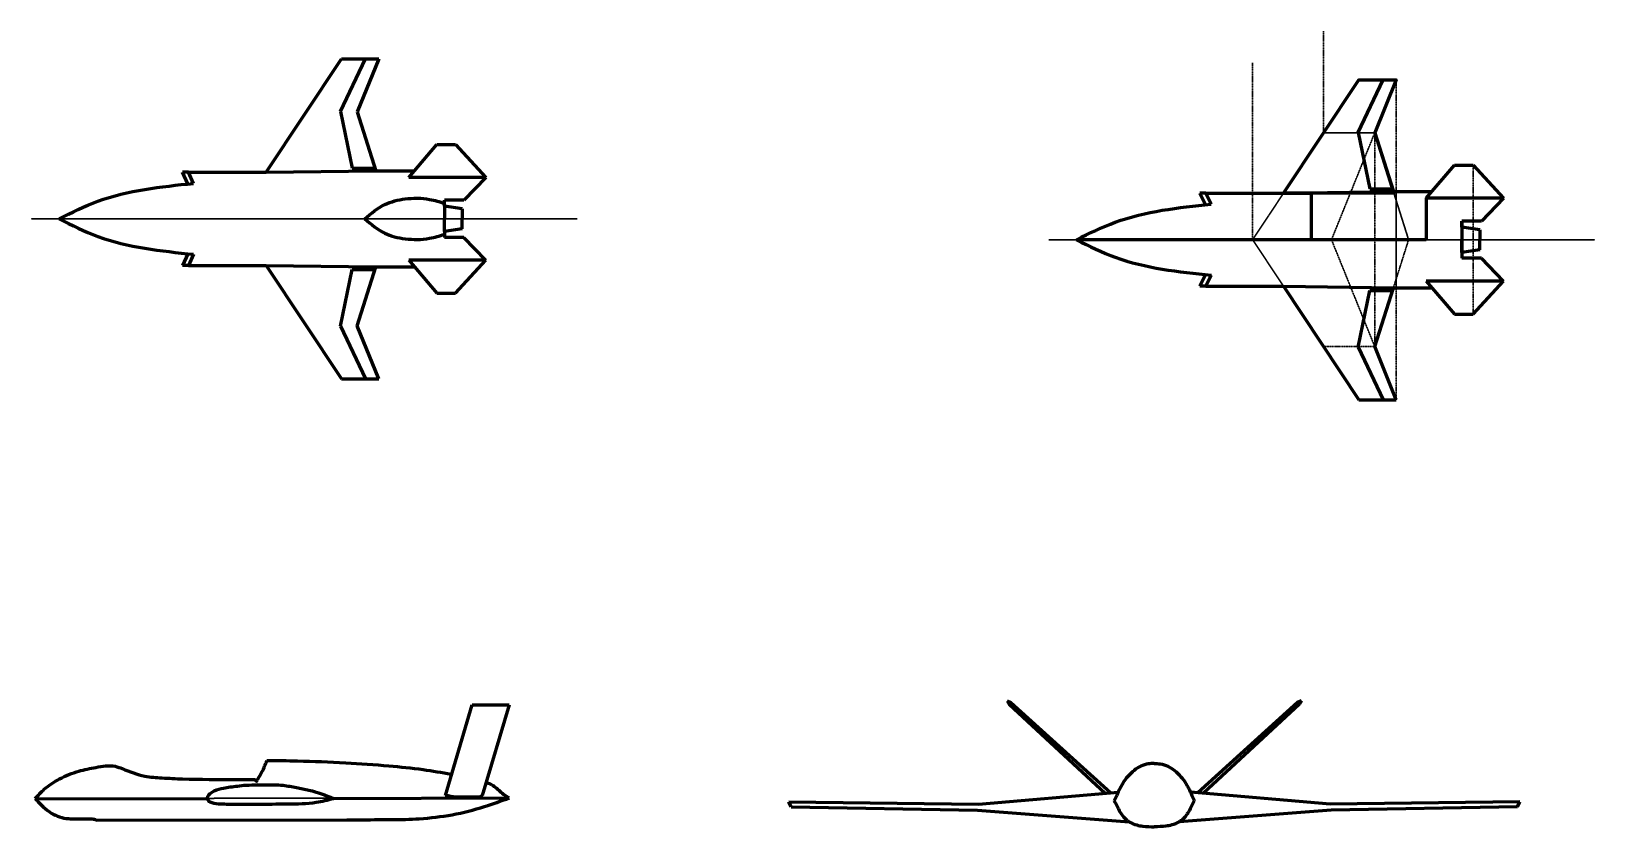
# Model space of a CAD drawing. Header units: millimetres. Extents: x 38559 to 1932156, y -475559 to 1027176.
# Drawn here: x 66943 to 109835, y -12752 to 9076 of the extents above; entities that cross this region are included whole.
import ezdxf

# ---------------------------------------------------------------- set-up
doc = ezdxf.new("R2010")
doc.units = ezdxf.units.MM
doc.linetypes.add('CENTER', pattern=[2, 1.25, -0.25, 0.25, -0.25])
doc.linetypes.add('DASHED', pattern=[0.75, 0.5, -0.25])
for name, color, linetype, lineweight in [('_axes (Оси)', 6, 'CENTER', 30), ('_basic (Основной)', 4, 'Continuous', 60), ('_invisible (Невидимый)', 1, 'DASHED', 30)]:
    doc.layers.add(name, color=color, linetype=linetype, lineweight=lineweight)

msp = doc.modelspace()

# ---------------------------------------------------------------- linework, layer by layer
at = {"layer": '_axes (Оси)', "transparency": 33554687}
for p, q in [((66943.143, 3928.555), (79966.093, 3928.555)), ((81921.302, 3928.555), (79966.093, 3928.555)), ((94857.177, 3356.294), (107880.127, 3356.294)), ((109835.336, 3356.294), (107880.127, 3356.294)), ((67050.685, -11979.832), (80050.671, -11960.768))]:
    msp.add_line(p, q, dxfattribs=at)
at = {"layer": '_basic (Основной)', "transparency": 33554687}
for p, q in [((73385.208, 5207.87), (75449.808, 8319.899)), ((75429.188, 6874.599), (76114.202, 8319.899)), ((75449.808, 8319.899), (76476.186, 8319.899)), ((76476.186, 8319.899), (75886.897, 6863.356)), ((101299.242, 4635.609), (103363.842, 7747.638)), ((103343.222, 6302.337), (104028.236, 7747.638)), ((103363.842, 7747.638), (104390.22, 7747.638)), ((104390.22, 7747.638), (103800.931, 6291.095)), ((75429.188, 6874.599), (75748.861, 5320.96)), ((75886.897, 6863.356), (76398.135, 5246.71)), ((103343.222, 6302.337), (103662.895, 4748.699)), ((103800.931, 6291.095), (104312.169, 4674.449)), ((77298.069, 5064.57), (78073.074, 5970.444)), ((78073.074, 5970.444), (78585.148, 5970.444)), ((78585.148, 5970.444), (79415.217, 5064.57)), ((71254.202, 5207.87), (71091.619, 5207.87)), ((71241.061, 4886.061), (71091.619, 5207.87)), ((71396.175, 4902.257), (71254.202, 5207.87)), ((71254.202, 5207.87), (73385.208, 5207.87)), ((73385.208, 5207.87), (76398.135, 5246.71)), ((75748.861, 5320.96), (76374.655, 5320.96)), ((76398.135, 5246.71), (77453.896, 5246.71)), ((105212.103, 4492.309), (105987.108, 5398.182)), ((105987.108, 5398.182), (106499.182, 5398.182)), ((106499.182, 5398.182), (107329.251, 4492.309)), ((79415.217, 5064.57), (77298.069, 5064.57)), ((79415.217, 5064.57), (78811.244, 4437.16)), ((103662.895, 4748.699), (104288.689, 4748.699)), ((78275.59, 4275.262), (78275.59, 4437.16)), ((78811.244, 4437.16), (78275.59, 4437.16)), ((99168.236, 4635.609), (99005.653, 4635.609)), ((99155.095, 4313.8), (99005.653, 4635.609)), ((99310.209, 4329.996), (99168.236, 4635.609)), ((99168.236, 4635.609), (101299.242, 4635.609)), ((101299.242, 4635.609), (104312.169, 4674.449)), ((102811.847, 4635.609), (101299.242, 4635.609)), ((101299.242, 4635.609), (102055.544, 4635.609)), ((102055.544, 4635.609), (102055.544, 3356.294)), ((104312.169, 4674.449), (105367.93, 4674.449)), ((107329.251, 4492.309), (105212.103, 4492.309)), ((105212.103, 4492.309), (105212.103, 3356.294)), ((107329.251, 4492.309), (106725.278, 3864.899)), ((78766.68, 4203.653), (78275.59, 4275.262)), ((78275.59, 4275.262), (78275.59, 3928.555)), ((78275.59, 3581.848), (78275.59, 3928.555)), ((78766.68, 4203.653), (78766.68, 3928.555)), ((78766.68, 3653.457), (78766.68, 3928.555)), ((106189.624, 3703.001), (106189.624, 3864.899)), ((106725.278, 3864.899), (106189.624, 3864.899)), ((106189.624, 3864.899), (106189.624, 2847.689)), ((78766.68, 3653.457), (78275.59, 3581.848)), ((78275.59, 3581.848), (78275.59, 3419.95)), ((106680.714, 3631.392), (106189.624, 3703.001)), ((106189.624, 3703.001), (106189.624, 3356.294)), ((106680.714, 3631.392), (106680.714, 3356.294)), ((78811.244, 3419.95), (78275.59, 3419.95)), ((79415.217, 2792.54), (78811.244, 3419.95)), ((105212.103, 3356.294), (95618.347, 3356.294)), ((102055.544, 3356.294), (95618.347, 3356.294)), ((106189.624, 3009.587), (106189.624, 3356.294)), ((106680.714, 3081.196), (106189.624, 3009.587)), ((106189.624, 3009.587), (106189.624, 2847.689)), ((106680.714, 3081.196), (106680.714, 3356.294)), ((71241.061, 2971.049), (71091.619, 2649.241)), ((71254.202, 2649.241), (71091.619, 2649.241)), ((71396.175, 2954.853), (71254.202, 2649.241)), ((71254.202, 2649.241), (73385.208, 2649.241)), ((73385.208, 2649.241), (75449.808, -462.789)), ((73385.208, 2649.241), (76398.135, 2610.401)), ((75886.897, 993.754), (76398.135, 2610.401)), ((76398.135, 2610.401), (77453.896, 2610.401)), ((77298.069, 2792.54), (78073.074, 1886.667)), ((79415.217, 2792.54), (77298.069, 2792.54)), ((78585.148, 1886.667), (79415.217, 2792.54)), ((106725.278, 2847.689), (106189.624, 2847.689)), ((107329.251, 2220.279), (106725.278, 2847.689)), ((75429.188, 982.512), (75748.861, 2536.151)), ((75748.861, 2536.151), (76374.655, 2536.151)), ((99155.095, 2398.788), (99005.653, 2076.979)), ((99310.209, 2382.592), (99168.236, 2076.979)), ((105212.103, 2220.279), (105987.108, 1314.406)), ((107329.251, 2220.279), (105212.103, 2220.279)), ((106499.182, 1314.406), (107329.251, 2220.279)), ((78073.074, 1886.667), (78585.148, 1886.667)), ((99168.236, 2076.979), (99005.653, 2076.979)), ((99168.236, 2076.979), (101299.242, 2076.979)), ((101299.242, 2076.979), (103363.842, -1035.05)), ((101299.242, 2076.979), (104312.169, 2038.139)), ((103343.222, 410.251), (103662.895, 1963.89)), ((103662.895, 1963.89), (104288.689, 1963.89)), ((103800.931, 421.493), (104312.169, 2038.139)), ((104312.169, 2038.139), (105367.93, 2038.139)), ((105987.108, 1314.406), (106499.182, 1314.406)), ((75429.188, 982.512), (76114.202, -462.789)), ((76476.186, -462.789), (75886.897, 993.754)), ((103343.222, 410.251), (104028.236, -1035.05)), ((104390.22, -1035.05), (103800.931, 421.493)), ((75449.808, -462.789), (76476.186, -462.789)), ((103363.842, -1035.05), (104390.22, -1035.05)), ((78309.351, -11892.682), (79043.321, -9406.592)), ((79043.321, -9406.592), (80051.85, -9406.592)), ((80051.85, -9406.592), (79310.586, -11897.364)), ((93713.258, -9296.549), (93819.784, -9347.468)), ((93713.258, -9296.549), (93768.281, -9392.124)), ((93768.281, -9392.124), (96401.311, -11833.04)), ((93819.784, -9347.468), (96555.52, -11819.903)), ((101684.992, -9347.468), (98949.255, -11819.903)), ((101736.494, -9392.124), (99103.464, -11833.04)), ((101791.517, -9296.549), (101684.992, -9347.468)), ((101791.517, -9296.549), (101736.494, -9392.124)), ((67050.685, -11979.832), (71776.083, -11986.621)), ((75238.499, -11975.571), (80050.671, -11960.768)), ((92930.278, -12128.724), (96760.994, -11802.4)), ((102574.498, -12128.724), (98743.781, -11802.4)), ((87726.757, -12067.535), (92930.278, -12128.724)), ((87790.855, -12202.215), (87726.757, -12067.535)), ((87790.855, -12202.215), (92904.26, -12299.734)), ((92904.26, -12299.734), (97062.245, -12613.708)), ((102600.515, -12299.734), (98442.53, -12613.708)), ((107778.018, -12067.535), (102574.498, -12128.724)), ((107713.92, -12202.215), (102600.515, -12299.734)), ((107713.92, -12202.215), (107778.018, -12067.535)), ((68725.934, -12567.462), (75596.329, -12563.889))]:
    msp.add_line(p, q, dxfattribs=at)
msp.add_lwpolyline([(101299.242, 4635.609), (103363.842, 7747.638), (104390.22, 7747.638), (103800.931, 6291.095), (104324.451, 4635.609), (101299.242, 4635.609)], dxfattribs=at)
for points in [[(67704.313, 3928.555), (68768.154, 4409.633), (71396.175, 4902.257)], [(76096.724, 3928.555), (76641.93, 4321.556), (77197.132, 4474.571), (77872.269, 4462.579), (78275.59, 4356.211)], [(95618.347, 3356.294), (96682.188, 3837.372), (99310.209, 4329.996)], [(67704.313, 3928.555), (68768.154, 3447.477), (71396.175, 2954.853)], [(76096.724, 3928.555), (76641.93, 3535.555), (77197.132, 3382.539), (77872.269, 3394.531), (78275.59, 3500.899)], [(95618.347, 3356.294), (96682.188, 2875.216), (99310.209, 2382.592)], [(67050.685, -11979.832), (67299.752, -11724.894), (67713.786, -11441.458), (68250.084, -11226.667), (68716.081, -11122.282), (69244.848, -11093.917), (69435.666, -11158.154), (70059.005, -11362.908), (70529.018, -11413.092)], [(73101.265, -11539.065), (73145.401, -11461.251), (73272.234, -11246.695), (73407.742, -10931.544)], [(73407.742, -10931.544), (74246.088, -10945.151), (75568.853, -10996.993), (76753.029, -11081.248), (77689.988, -11181.691), (78462.337, -11308.123)], [(97752.388, -11014.521), (97588.22, -11029.2), (97379.314, -11091.182), (97198.154, -11206.989), (97020.258, -11379.884), (96887.651, -11561.55), (96812.576, -11695.299), (96721.179, -11891.029), (96655.896, -12039.458)], [(97752.388, -11014.521), (97916.555, -11029.2), (98125.461, -11091.182), (98306.621, -11206.989), (98484.517, -11379.884), (98617.124, -11561.55), (98692.199, -11695.299), (98783.596, -11891.029), (98848.879, -12039.458)], [(70529.018, -11413.092), (71095.46, -11438.703), (72549.113, -11454.809), (73145.401, -11461.251)], [(80050.671, -11960.768), (79934.447, -11889.24), (79682.282, -11674.808), (79420.324, -11528.625)], [(67050.685, -11979.832), (67221.761, -12156), (67439.846, -12341.362), (67664.045, -12463.578), (67898.435, -12524.686), (68010.535, -12530.797), (68240.848, -12532.834), (68573.071, -12534.871), (68670.903, -12545.056), (68725.934, -12567.462)], [(71776.083, -11986.621), (71785.85, -11926.406), (71852.592, -11841.028), (71960.714, -11768.99), (72219.673, -11690.282), (72401.211, -11659.6), (72601.437, -11635.587), (72836.331, -11610.704), (73171.643, -11606.435), (73585.977, -11602.166), (73858.125, -11615.727), (74219.452, -11675.643), (74562.171, -11746.286), (75238.499, -11975.571)], [(71776.083, -11986.621), (71806.449, -12042.544), (71893.753, -12089.213), (72141.452, -12123.708), (72553.608, -12133.853), (73116.008, -12133.853), (73981.339, -12123.683), (74761.373, -12081.084), (75238.499, -11975.571)], [(75596.329, -12563.889), (76465.934, -12557.787), (77208.304, -12551.192), (77588.746, -12531.323), (78489.489, -12422.508), (79380.888, -12198.182), (80050.671, -11960.768)], [(79310.586, -11897.364), (79263.229, -11927.602), (79177.723, -11942.063), (79001.449, -11943.378), (78764.664, -11943.378), (78596.283, -11940.748), (78309.351, -11892.682)], [(96655.896, -12039.458), (96729.578, -12186.651), (96810.871, -12339.884), (96905.619, -12476.059), (97000.289, -12568.615), (97077.467, -12623.121), (97274.011, -12703.337), (97433.511, -12737.274), (97752.388, -12750.643)], [(98848.879, -12039.458), (98775.197, -12186.651), (98693.904, -12339.884), (98599.156, -12476.059), (98504.486, -12568.615), (98427.308, -12623.121), (98230.764, -12703.337), (98071.264, -12737.274), (97752.388, -12750.643)]]:
    msp.add_spline(points, degree=3, dxfattribs=at)
at = {"layer": '_invisible (Невидимый)', "transparency": 33554687}
for p, q in [((102397.534, 6291.095), (102397.534, 9075.96)), ((100450.512, 3356.294), (100450.512, 8207.873)), ((103363.842, 7747.638), (104390.22, 7747.638)), ((104390.22, 7747.638), (104390.22, -1035.05)), ((103800.931, 6291.095), (102397.534, 6291.095)), ((102397.534, 6291.095), (103800.931, 6291.095)), ((103800.931, 6291.095), (102613.567, 3356.294)), ((103800.931, 6291.095), (103800.931, 421.493)), ((105987.108, 5398.182), (106499.182, 5398.182)), ((106499.182, 5398.182), (106499.182, 1314.406)), ((101299.242, 4635.609), (100450.512, 3356.294)), ((101299.242, 4635.609), (104324.451, 4635.609)), ((104312.169, 4674.449), (104729.014, 3356.294)), ((104390.22, 4674.449), (104390.22, 2038.139)), ((105212.103, 4492.309), (107329.251, 4492.309)), ((100450.512, 3356.294), (101299.242, 2076.979)), ((100450.512, 3356.294), (102613.567, 3356.294)), ((100450.512, 3356.294), (104729.014, 3356.294)), ((103800.931, 421.493), (102613.567, 3356.294)), ((104729.014, 3356.294), (104312.169, 2038.139)), ((103800.931, 421.493), (102397.534, 421.493))]:
    msp.add_line(p, q, dxfattribs=at)
for points in [[(100450.512, 3356.294), (103363.842, 7747.638), (104390.22, 7747.638), (103800.931, 6291.095), (104729.014, 3356.294), (103800.931, 421.493), (104390.22, -1035.05), (103363.842, -1035.05), (100450.512, 3356.294)], [(102397.534, 6291.095), (103363.842, 7747.638), (104390.22, 7747.638), (103800.931, 6291.095), (102397.534, 6291.095)], [(100450.512, 3356.294), (102397.534, 6291.095), (103800.931, 6291.095), (104729.014, 3356.294), (103800.931, 421.493), (102397.534, 421.493), (100450.512, 3356.294)], [(101299.242, 4635.609), (102397.534, 6291.095), (103800.931, 6291.095), (104324.451, 4635.609), (101299.242, 4635.609)], [(105212.103, 4492.309), (105987.108, 5398.182), (106499.182, 5398.182), (107329.251, 4492.309), (105212.103, 4492.309)]]:
    msp.add_lwpolyline(points, dxfattribs=at)

doc.saveas('drawing.dxf')
